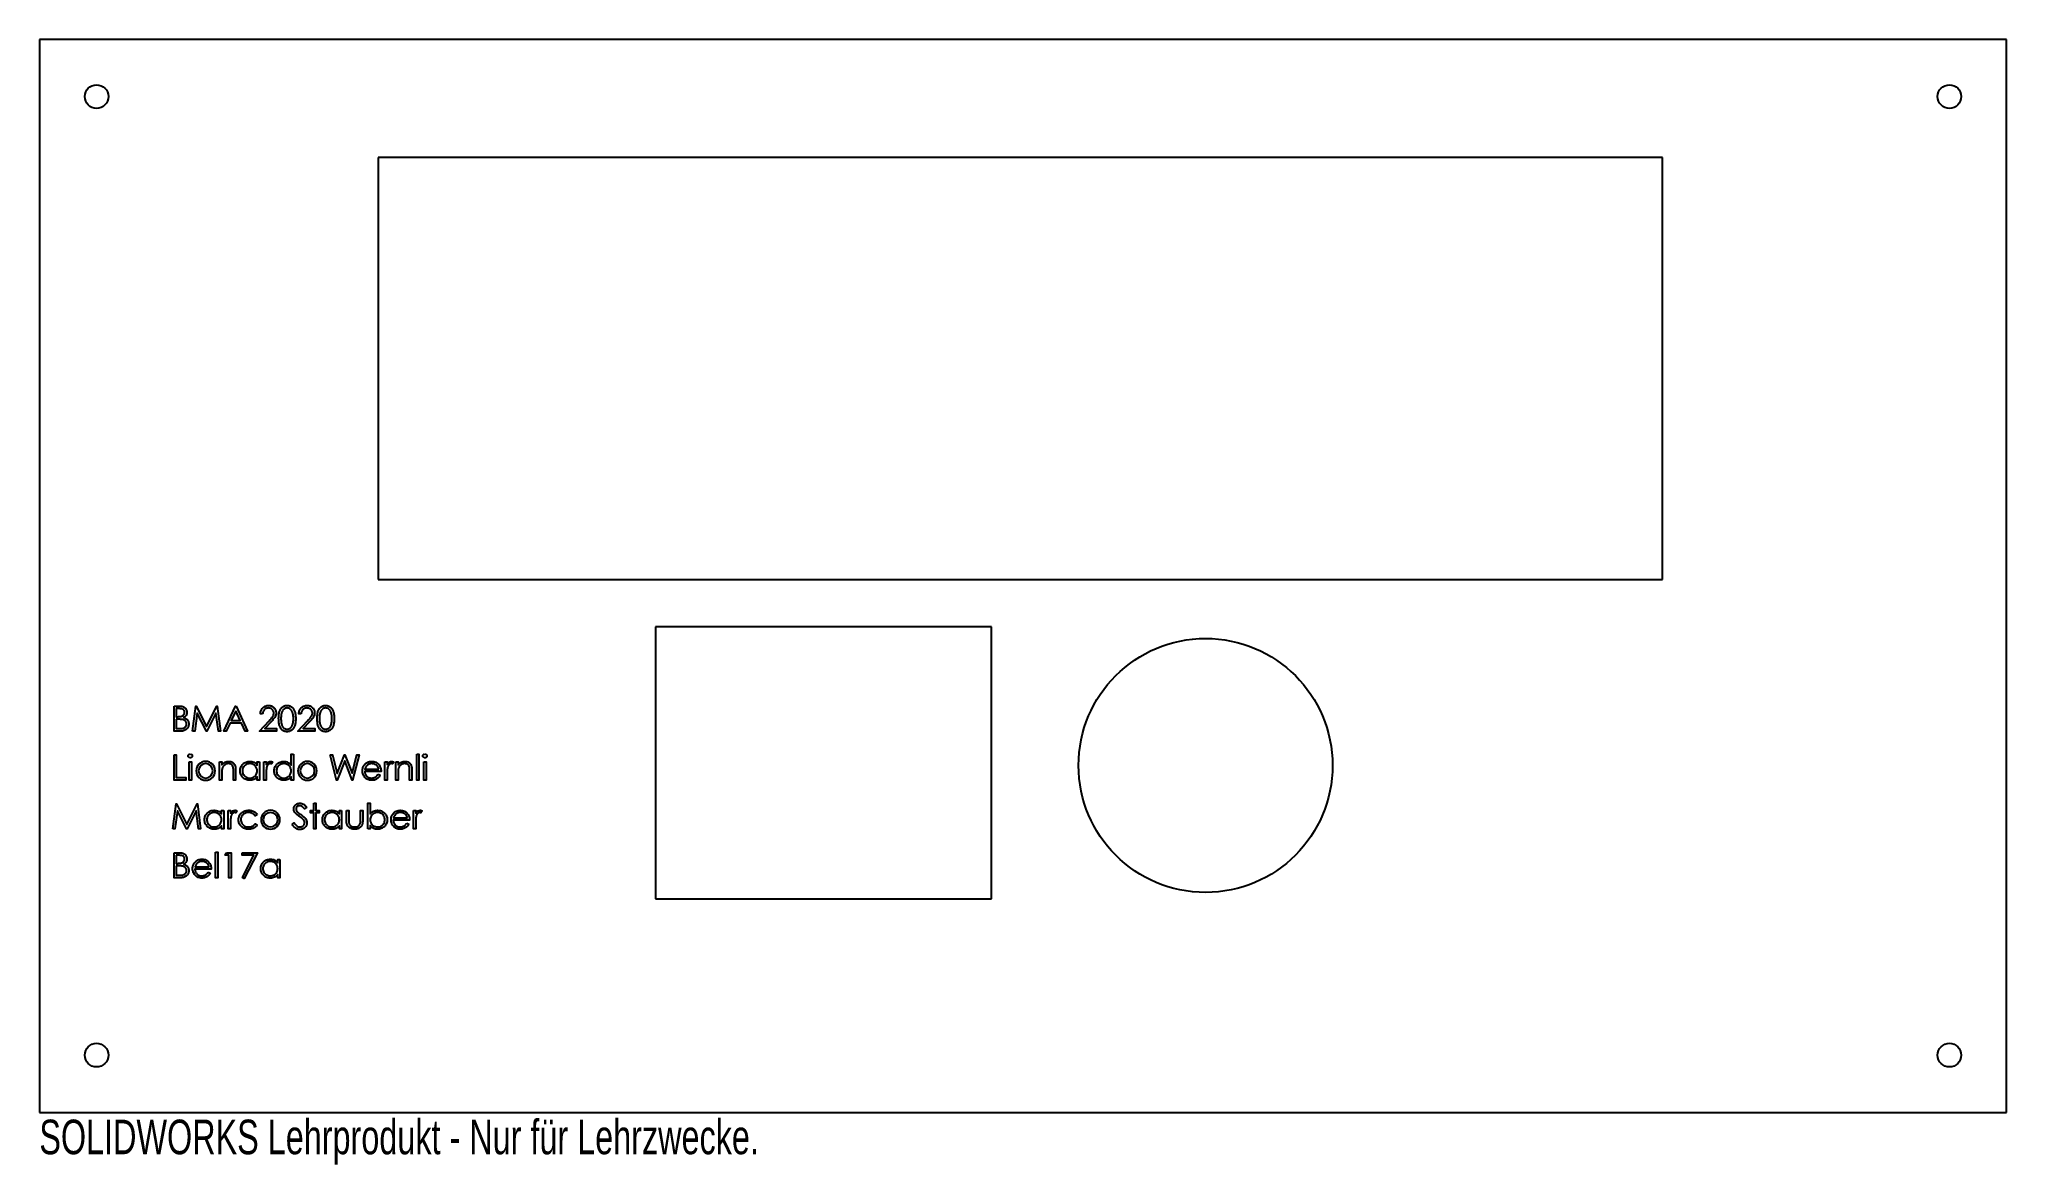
# Model space of a CAD drawing. Header units: millimetres. Extents: x -138 to 138, y -82 to 75.
import ezdxf

# ---------------------------------------------------------------- set-up
doc = ezdxf.new("R2010")
doc.units = ezdxf.units.MM
doc.styles.add('SLDTEXTSTYLE0', font='TXT', dxfattribs={"width": 0.7})

msp = doc.modelspace()

# ---------------------------------------------------------------- texts
at = {"color": 7, "linetype": 'Continuous', "insert": (-137.5, -76.02), "char_height": 4.8336, "attachment_point": 1, "style": 'SLDTEXTSTYLE0'}
msp.add_mtext('SOLIDWORKS Lehrprodukt - Nur für Lehrzwecke.', dxfattribs=at)

# ---------------------------------------------------------------- linework, layer by layer
at = {"color": 7, "linetype": 'Continuous', "lineweight": 25}
for p, q in [((-137.5, 75), (-137.5, -75)), ((137.5, 75), (-137.5, 75)), ((137.5, -75), (137.5, 75)), ((89.38, 58.5), (-90.12, 58.5)), ((-90.12, 58.5), (-90.12, -0.5)), ((89.38, -0.5), (89.38, 58.5)), ((-90.12, -0.5), (89.38, -0.5)), ((-4.38, -7.15), (-51.38, -7.15)), ((-51.38, -7.15), (-51.38, -45.15)), ((-4.38, -45.15), (-4.38, -7.15)), ((-51.38, -45.15), (-4.38, -45.15)), ((-137.5, -75), (137.5, -75))]:
    msp.add_line(p, q, dxfattribs=at)
at = {"color": 7, "linetype": 'Continuous', "flags": 128}
for points in [[(-118.67, -18.21), (-117.99, -18.21), (-117.99, -18.21), (-117.89, -18.21), (-117.8, -18.21), (-117.71, -18.22), (-117.63, -18.23), (-117.55, -18.24), (-117.48, -18.26), (-117.42, -18.28), (-117.36, -18.31), (-117.25, -18.36), (-117.16, -18.43), (-117.08, -18.52), (-117.01, -18.61), (-116.95, -18.72), (-116.91, -18.83), (-116.89, -18.95), (-116.88, -19.07), (-116.88, -19.07), (-116.89, -19.19), (-116.9, -19.3), (-116.94, -19.4), (-116.98, -19.5), (-117.04, -19.59), (-117.11, -19.68), (-117.19, -19.75), (-117.28, -19.82), (-117.28, -19.82), (-117.17, -19.86), (-117.06, -19.92), (-116.97, -19.97), (-116.9, -20.03), (-116.83, -20.1), (-116.78, -20.17), (-116.73, -20.25), (-116.69, -20.33), (-116.65, -20.42), (-116.63, -20.51), (-116.61, -20.61), (-116.61, -20.71), (-116.61, -20.71), (-116.61, -20.81), (-116.63, -20.91), (-116.65, -21.01), (-116.69, -21.1), (-116.73, -21.18), (-116.78, -21.26), (-116.84, -21.34), (-116.91, -21.42), (-116.99, -21.48), (-117.08, -21.54), (-117.17, -21.59), (-117.27, -21.63), (-117.37, -21.66), (-117.48, -21.69), (-117.6, -21.7), (-117.73, -21.71), (-117.73, -21.71), (-118.67, -21.71), (-118.67, -21.71), (-118.67, -18.21)], [(-118.36, -18.56), (-118.36, -19.69), (-118.36, -19.69), (-118.15, -19.69), (-118.15, -19.69), (-118.06, -19.68), (-117.97, -19.68), (-117.89, -19.68), (-117.82, -19.67), (-117.75, -19.66), (-117.69, -19.65), (-117.63, -19.63), (-117.58, -19.62), (-117.5, -19.58), (-117.42, -19.53), (-117.36, -19.47), (-117.3, -19.4), (-117.25, -19.33), (-117.22, -19.25), (-117.2, -19.17), (-117.19, -19.08), (-117.19, -19.08), (-117.2, -19.02), (-117.2, -18.97), (-117.22, -18.91), (-117.24, -18.86), (-117.26, -18.82), (-117.29, -18.78), (-117.33, -18.74), (-117.37, -18.7), (-117.42, -18.67), (-117.47, -18.64), (-117.53, -18.62), (-117.6, -18.6), (-117.67, -18.58), (-117.75, -18.57), (-117.84, -18.57), (-117.93, -18.56), (-117.93, -18.56), (-118.36, -18.56)], [(-116.07, -21.71), (-115.61, -18.21), (-115.61, -18.21), (-115.56, -18.21), (-115.56, -18.21), (-114.12, -21.08), (-114.12, -21.08), (-112.68, -18.21), (-112.68, -18.21), (-112.63, -18.21), (-112.63, -18.21), (-112.17, -21.71), (-112.17, -21.71), (-112.48, -21.71), (-112.48, -21.71), (-112.82, -19.19), (-112.82, -19.19), (-114.08, -21.71), (-114.08, -21.71), (-114.15, -21.71), (-114.15, -21.71), (-115.42, -19.18), (-115.42, -19.18), (-115.76, -21.71), (-115.76, -21.71), (-116.07, -21.71)], [(-110.01, -18.21), (-108.4, -21.71), (-108.4, -21.71), (-108.74, -21.71), (-108.74, -21.71), (-109.26, -20.58), (-109.26, -20.58), (-110.84, -20.58), (-110.84, -20.58), (-111.38, -21.71), (-111.38, -21.71), (-111.72, -21.71), (-111.72, -21.71), (-110.06, -18.21), (-110.06, -18.21), (-110.01, -18.21)], [(-110.04, -18.89), (-110.67, -20.22), (-110.67, -20.22), (-109.42, -20.22), (-109.42, -20.22), (-110.04, -18.89)], [(-106.29, -19.28), (-106.6, -19.28), (-106.6, -19.28), (-106.59, -19.16), (-106.58, -19.04), (-106.55, -18.93), (-106.51, -18.82), (-106.46, -18.72), (-106.41, -18.62), (-106.34, -18.53), (-106.26, -18.44), (-106.18, -18.37), (-106.09, -18.3), (-106, -18.24), (-105.9, -18.2), (-105.8, -18.16), (-105.69, -18.14), (-105.58, -18.12), (-105.46, -18.12), (-105.46, -18.12), (-105.35, -18.12), (-105.24, -18.14), (-105.13, -18.16), (-105.03, -18.19), (-104.94, -18.24), (-104.85, -18.29), (-104.77, -18.35), (-104.7, -18.43), (-104.63, -18.5), (-104.57, -18.59), (-104.52, -18.67), (-104.48, -18.76), (-104.45, -18.86), (-104.42, -18.95), (-104.41, -19.05), (-104.4, -19.16), (-104.4, -19.16), (-104.41, -19.3), (-104.44, -19.44), (-104.49, -19.58), (-104.55, -19.71), (-104.59, -19.78), (-104.64, -19.85), (-104.7, -19.93), (-104.76, -20.01), (-104.84, -20.11), (-104.92, -20.2), (-105.01, -20.3), (-105.11, -20.41), (-105.11, -20.41), (-105.99, -21.35), (-105.99, -21.35), (-104.36, -21.35), (-104.36, -21.35), (-104.36, -21.71), (-104.36, -21.71), (-106.74, -21.71), (-106.74, -21.71), (-105.38, -20.26), (-105.38, -20.26), (-105.28, -20.15), (-105.19, -20.06), (-105.11, -19.97), (-105.04, -19.88), (-104.98, -19.81), (-104.92, -19.74), (-104.88, -19.68), (-104.84, -19.62), (-104.79, -19.52), (-104.75, -19.41), (-104.73, -19.3), (-104.72, -19.18), (-104.72, -19.18), (-104.72, -19.11), (-104.73, -19.04), (-104.75, -18.98), (-104.77, -18.91), (-104.8, -18.85), (-104.84, -18.79), (-104.89, -18.74), (-104.94, -18.68), (-105, -18.63), (-105.06, -18.59), (-105.12, -18.56), (-105.18, -18.53), (-105.25, -18.5), (-105.32, -18.49), (-105.4, -18.48), (-105.48, -18.47), (-105.48, -18.47), (-105.56, -18.48), (-105.64, -18.49), (-105.71, -18.5), (-105.79, -18.53), (-105.85, -18.56), (-105.92, -18.59), (-105.98, -18.64), (-106.04, -18.69), (-106.09, -18.74), (-106.13, -18.8), (-106.18, -18.87), (-106.21, -18.94), (-106.24, -19.02), (-106.26, -19.1), (-106.28, -19.19), (-106.29, -19.28)], [(-104.05, -19.96), (-104.04, -19.79), (-104.04, -19.63), (-104.02, -19.48), (-104.01, -19.34), (-103.99, -19.21), (-103.96, -19.09), (-103.93, -18.98), (-103.9, -18.88), (-103.86, -18.79), (-103.82, -18.71), (-103.77, -18.63), (-103.72, -18.55), (-103.66, -18.48), (-103.61, -18.42), (-103.55, -18.36), (-103.48, -18.31), (-103.41, -18.27), (-103.34, -18.23), (-103.27, -18.19), (-103.19, -18.16), (-103.12, -18.14), (-103.04, -18.13), (-102.96, -18.12), (-102.88, -18.12), (-102.88, -18.12), (-102.79, -18.12), (-102.71, -18.13), (-102.63, -18.14), (-102.55, -18.16), (-102.48, -18.19), (-102.4, -18.23), (-102.33, -18.27), (-102.26, -18.31), (-102.2, -18.36), (-102.13, -18.42), (-102.07, -18.49), (-102.02, -18.56), (-101.96, -18.63), (-101.91, -18.72), (-101.87, -18.81), (-101.83, -18.9), (-101.79, -19), (-101.76, -19.11), (-101.73, -19.23), (-101.71, -19.36), (-101.69, -19.5), (-101.68, -19.64), (-101.67, -19.8), (-101.67, -19.96), (-101.67, -19.96), (-101.67, -20.12), (-101.68, -20.27), (-101.69, -20.41), (-101.71, -20.55), (-101.73, -20.68), (-101.76, -20.79), (-101.79, -20.91), (-101.83, -21.01), (-101.87, -21.1), (-101.91, -21.19), (-101.96, -21.27), (-102.01, -21.35), (-102.07, -21.42), (-102.13, -21.49), (-102.19, -21.54), (-102.26, -21.6), (-102.33, -21.64), (-102.4, -21.68), (-102.48, -21.72), (-102.55, -21.75), (-102.63, -21.77), (-102.71, -21.78), (-102.79, -21.79), (-102.88, -21.79), (-102.88, -21.79), (-102.96, -21.79), (-103.04, -21.78), (-103.12, -21.77), (-103.19, -21.75), (-103.27, -21.72), (-103.34, -21.69), (-103.41, -21.65), (-103.48, -21.6), (-103.54, -21.55), (-103.6, -21.49), (-103.66, -21.43), (-103.72, -21.36), (-103.77, -21.29), (-103.81, -21.21), (-103.86, -21.12), (-103.9, -21.03), (-103.93, -20.93), (-103.96, -20.82), (-103.99, -20.7), (-104.01, -20.57), (-104.02, -20.43), (-104.04, -20.28), (-104.04, -20.12), (-104.05, -19.96)], [(-103.73, -19.96), (-103.73, -20.1), (-103.72, -20.23), (-103.72, -20.35), (-103.7, -20.46), (-103.69, -20.57), (-103.67, -20.67), (-103.65, -20.75), (-103.62, -20.83), (-103.6, -20.9), (-103.56, -20.97), (-103.53, -21.03), (-103.49, -21.09), (-103.45, -21.15), (-103.41, -21.2), (-103.36, -21.24), (-103.31, -21.28), (-103.2, -21.35), (-103.09, -21.4), (-102.98, -21.43), (-102.86, -21.44), (-102.86, -21.44), (-102.75, -21.43), (-102.64, -21.4), (-102.53, -21.35), (-102.42, -21.29), (-102.37, -21.25), (-102.33, -21.2), (-102.29, -21.15), (-102.24, -21.1), (-102.21, -21.04), (-102.17, -20.98), (-102.14, -20.91), (-102.11, -20.84), (-102.11, -20.84), (-102.08, -20.74), (-102.06, -20.64), (-102.03, -20.54), (-102.01, -20.43), (-102, -20.32), (-101.99, -20.2), (-101.98, -20.08), (-101.98, -19.96), (-101.98, -19.96), (-101.98, -19.83), (-101.99, -19.71), (-102, -19.59), (-102.01, -19.49), (-102.03, -19.38), (-102.05, -19.29), (-102.07, -19.19), (-102.1, -19.11), (-102.13, -19.03), (-102.16, -18.96), (-102.2, -18.89), (-102.24, -18.82), (-102.28, -18.77), (-102.33, -18.71), (-102.37, -18.67), (-102.43, -18.63), (-102.53, -18.56), (-102.64, -18.51), (-102.75, -18.48), (-102.86, -18.47), (-102.86, -18.47), (-102.98, -18.48), (-103.09, -18.51), (-103.2, -18.56), (-103.31, -18.63), (-103.36, -18.67), (-103.41, -18.71), (-103.45, -18.76), (-103.49, -18.82), (-103.53, -18.87), (-103.56, -18.94), (-103.59, -19), (-103.62, -19.08), (-103.65, -19.16), (-103.67, -19.24), (-103.69, -19.34), (-103.7, -19.44), (-103.72, -19.56), (-103.72, -19.68), (-103.73, -19.81), (-103.73, -19.96)], [(-100.9, -19.28), (-101.22, -19.28), (-101.22, -19.28), (-101.21, -19.16), (-101.19, -19.04), (-101.16, -18.93), (-101.13, -18.82), (-101.08, -18.72), (-101.02, -18.62), (-100.96, -18.53), (-100.88, -18.44), (-100.8, -18.37), (-100.71, -18.3), (-100.61, -18.24), (-100.52, -18.2), (-100.41, -18.16), (-100.31, -18.14), (-100.19, -18.12), (-100.08, -18.12), (-100.08, -18.12), (-99.96, -18.12), (-99.85, -18.14), (-99.75, -18.16), (-99.65, -18.19), (-99.56, -18.24), (-99.47, -18.29), (-99.39, -18.35), (-99.31, -18.43), (-99.24, -18.5), (-99.18, -18.59), (-99.13, -18.67), (-99.09, -18.76), (-99.06, -18.86), (-99.04, -18.95), (-99.02, -19.05), (-99.02, -19.16), (-99.02, -19.16), (-99.03, -19.3), (-99.06, -19.44), (-99.1, -19.58), (-99.17, -19.71), (-99.21, -19.78), (-99.25, -19.85), (-99.31, -19.93), (-99.38, -20.01), (-99.45, -20.11), (-99.54, -20.2), (-99.63, -20.3), (-99.73, -20.41), (-99.73, -20.41), (-100.6, -21.35), (-100.6, -21.35), (-98.98, -21.35), (-98.98, -21.35), (-98.98, -21.71), (-98.98, -21.71), (-101.35, -21.71), (-101.35, -21.71), (-100, -20.26), (-100, -20.26), (-99.9, -20.15), (-99.81, -20.06), (-99.73, -19.97), (-99.66, -19.88), (-99.59, -19.81), (-99.54, -19.74), (-99.49, -19.68), (-99.46, -19.62), (-99.4, -19.52), (-99.36, -19.41), (-99.34, -19.3), (-99.33, -19.18), (-99.33, -19.18), (-99.34, -19.11), (-99.35, -19.04), (-99.36, -18.98), (-99.39, -18.91), (-99.42, -18.85), (-99.46, -18.79), (-99.5, -18.74), (-99.55, -18.68), (-99.61, -18.63), (-99.67, -18.59), (-99.73, -18.56), (-99.8, -18.53), (-99.87, -18.5), (-99.94, -18.49), (-100.01, -18.48), (-100.09, -18.47), (-100.09, -18.47), (-100.18, -18.48), (-100.25, -18.49), (-100.33, -18.5), (-100.4, -18.53), (-100.47, -18.56), (-100.53, -18.59), (-100.59, -18.64), (-100.65, -18.69), (-100.7, -18.74), (-100.75, -18.8), (-100.79, -18.87), (-100.83, -18.94), (-100.85, -19.02), (-100.88, -19.1), (-100.89, -19.19), (-100.9, -19.28)], [(-98.66, -19.96), (-98.66, -19.79), (-98.65, -19.63), (-98.64, -19.48), (-98.62, -19.34), (-98.6, -19.21), (-98.58, -19.09), (-98.55, -18.98), (-98.51, -18.88), (-98.47, -18.79), (-98.43, -18.71), (-98.38, -18.63), (-98.33, -18.55), (-98.28, -18.48), (-98.22, -18.42), (-98.16, -18.36), (-98.1, -18.31), (-98.03, -18.27), (-97.96, -18.23), (-97.88, -18.19), (-97.81, -18.16), (-97.73, -18.14), (-97.65, -18.13), (-97.57, -18.12), (-97.49, -18.12), (-97.49, -18.12), (-97.41, -18.12), (-97.33, -18.13), (-97.25, -18.14), (-97.17, -18.16), (-97.09, -18.19), (-97.02, -18.23), (-96.95, -18.27), (-96.88, -18.31), (-96.81, -18.36), (-96.75, -18.42), (-96.69, -18.49), (-96.63, -18.56), (-96.58, -18.63), (-96.53, -18.72), (-96.48, -18.81), (-96.44, -18.9), (-96.41, -19), (-96.37, -19.11), (-96.35, -19.23), (-96.32, -19.36), (-96.31, -19.5), (-96.29, -19.64), (-96.29, -19.8), (-96.28, -19.96), (-96.28, -19.96), (-96.29, -20.12), (-96.29, -20.27), (-96.31, -20.41), (-96.32, -20.55), (-96.34, -20.68), (-96.37, -20.79), (-96.4, -20.91), (-96.44, -21.01), (-96.48, -21.1), (-96.53, -21.19), (-96.58, -21.27), (-96.63, -21.35), (-96.68, -21.42), (-96.74, -21.49), (-96.81, -21.54), (-96.88, -21.6), (-96.95, -21.64), (-97.02, -21.68), (-97.09, -21.72), (-97.17, -21.75), (-97.25, -21.77), (-97.33, -21.78), (-97.41, -21.79), (-97.49, -21.79), (-97.49, -21.79), (-97.57, -21.79), (-97.65, -21.78), (-97.73, -21.77), (-97.81, -21.75), (-97.88, -21.72), (-97.95, -21.69), (-98.02, -21.65), (-98.09, -21.6), (-98.16, -21.55), (-98.22, -21.49), (-98.28, -21.43), (-98.33, -21.36), (-98.38, -21.29), (-98.43, -21.21), (-98.47, -21.12), (-98.51, -21.03), (-98.55, -20.93), (-98.58, -20.82), (-98.6, -20.7), (-98.62, -20.57), (-98.64, -20.43), (-98.65, -20.28), (-98.66, -20.12), (-98.66, -19.96)], [(-98.35, -19.96), (-98.35, -20.1), (-98.34, -20.23), (-98.33, -20.35), (-98.32, -20.46), (-98.3, -20.57), (-98.29, -20.67), (-98.26, -20.75), (-98.24, -20.83), (-98.21, -20.9), (-98.18, -20.97), (-98.14, -21.03), (-98.11, -21.09), (-98.07, -21.15), (-98.02, -21.2), (-97.97, -21.24), (-97.92, -21.28), (-97.82, -21.35), (-97.71, -21.4), (-97.6, -21.43), (-97.48, -21.44), (-97.48, -21.44), (-97.36, -21.43), (-97.25, -21.4), (-97.14, -21.35), (-97.04, -21.29), (-96.99, -21.25), (-96.94, -21.2), (-96.9, -21.15), (-96.86, -21.1), (-96.82, -21.04), (-96.79, -20.98), (-96.76, -20.91), (-96.73, -20.84), (-96.73, -20.84), (-96.7, -20.74), (-96.67, -20.64), (-96.65, -20.54), (-96.63, -20.43), (-96.62, -20.32), (-96.61, -20.2), (-96.6, -20.08), (-96.6, -19.96), (-96.6, -19.96), (-96.6, -19.83), (-96.6, -19.71), (-96.61, -19.59), (-96.63, -19.49), (-96.64, -19.38), (-96.66, -19.29), (-96.69, -19.19), (-96.71, -19.11), (-96.75, -19.03), (-96.78, -18.96), (-96.82, -18.89), (-96.85, -18.82), (-96.9, -18.77), (-96.94, -18.71), (-96.99, -18.67), (-97.04, -18.63), (-97.15, -18.56), (-97.25, -18.51), (-97.37, -18.48), (-97.48, -18.47), (-97.48, -18.47), (-97.6, -18.48), (-97.71, -18.51), (-97.82, -18.56), (-97.92, -18.63), (-97.97, -18.67), (-98.02, -18.71), (-98.07, -18.76), (-98.11, -18.82), (-98.14, -18.87), (-98.18, -18.94), (-98.21, -19), (-98.24, -19.08), (-98.26, -19.16), (-98.29, -19.24), (-98.3, -19.34), (-98.32, -19.44), (-98.33, -19.56), (-98.34, -19.68), (-98.35, -19.81), (-98.35, -19.96)], [(-118.36, -20.04), (-118.36, -21.35), (-118.36, -21.35), (-117.91, -21.35), (-117.91, -21.35), (-117.82, -21.34), (-117.73, -21.34), (-117.65, -21.34), (-117.57, -21.33), (-117.5, -21.32), (-117.44, -21.31), (-117.38, -21.29), (-117.33, -21.27), (-117.24, -21.23), (-117.17, -21.18), (-117.1, -21.12), (-117.04, -21.05), (-116.99, -20.97), (-116.95, -20.89), (-116.93, -20.8), (-116.92, -20.71), (-116.92, -20.71), (-116.93, -20.66), (-116.93, -20.6), (-116.95, -20.55), (-116.96, -20.5), (-116.98, -20.45), (-117.01, -20.41), (-117.04, -20.36), (-117.08, -20.32), (-117.16, -20.24), (-117.26, -20.18), (-117.37, -20.12), (-117.5, -20.09), (-117.5, -20.09), (-117.55, -20.08), (-117.61, -20.07), (-117.68, -20.06), (-117.75, -20.06), (-117.84, -20.05), (-117.94, -20.05), (-118.04, -20.05), (-118.15, -20.04), (-118.15, -20.04), (-118.36, -20.04)], [(-118.67, -25.04), (-118.36, -25.04), (-118.36, -25.04), (-118.36, -28.18), (-118.36, -28.18), (-117.01, -28.18), (-117.01, -28.18), (-117.01, -28.54), (-117.01, -28.54), (-118.67, -28.54), (-118.67, -28.54), (-118.67, -25.04)], [(-116.41, -24.9), (-116.35, -24.91), (-116.3, -24.92), (-116.25, -24.95), (-116.2, -24.98), (-116.16, -25.02), (-116.14, -25.07), (-116.12, -25.12), (-116.12, -25.17), (-116.12, -25.17), (-116.12, -25.23), (-116.14, -25.28), (-116.16, -25.32), (-116.2, -25.36), (-116.25, -25.4), (-116.3, -25.42), (-116.35, -25.44), (-116.41, -25.44), (-116.41, -25.44), (-116.47, -25.44), (-116.52, -25.42), (-116.57, -25.4), (-116.61, -25.36), (-116.65, -25.32), (-116.68, -25.28), (-116.69, -25.23), (-116.7, -25.17), (-116.7, -25.17), (-116.69, -25.12), (-116.68, -25.07), (-116.65, -25.02), (-116.61, -24.98), (-116.57, -24.95), (-116.52, -24.92), (-116.47, -24.91), (-116.41, -24.9)], [(-116.56, -25.98), (-116.25, -25.98), (-116.25, -25.98), (-116.25, -28.54), (-116.25, -28.54), (-116.56, -28.54), (-116.56, -28.54), (-116.56, -25.98)], [(-112.3, -25.98), (-111.99, -25.98), (-111.99, -25.98), (-111.99, -26.44), (-111.99, -26.44), (-111.88, -26.32), (-111.78, -26.21), (-111.66, -26.13), (-111.54, -26.06), (-111.42, -26), (-111.29, -25.97), (-111.16, -25.94), (-111.01, -25.94), (-111.01, -25.94), (-110.87, -25.95), (-110.74, -25.97), (-110.62, -26.02), (-110.5, -26.08), (-110.39, -26.16), (-110.3, -26.25), (-110.23, -26.35), (-110.17, -26.47), (-110.14, -26.54), (-110.12, -26.61), (-110.1, -26.69), (-110.09, -26.78), (-110.07, -26.88), (-110.07, -26.99), (-110.06, -27.11), (-110.06, -27.23), (-110.06, -27.23), (-110.06, -28.54), (-110.06, -28.54), (-110.37, -28.54), (-110.37, -28.54), (-110.37, -27.34), (-110.37, -27.34), (-110.37, -27.23), (-110.37, -27.14), (-110.38, -27.05), (-110.38, -26.97), (-110.39, -26.9), (-110.39, -26.84), (-110.4, -26.79), (-110.41, -26.75), (-110.41, -26.75), (-110.45, -26.64), (-110.5, -26.53), (-110.56, -26.45), (-110.63, -26.38), (-110.72, -26.32), (-110.83, -26.28), (-110.94, -26.26), (-111.07, -26.25), (-111.07, -26.25), (-111.15, -26.25), (-111.22, -26.26), (-111.29, -26.28), (-111.36, -26.3), (-111.43, -26.33), (-111.49, -26.36), (-111.56, -26.4), (-111.62, -26.44), (-111.68, -26.5), (-111.73, -26.55), (-111.78, -26.6), (-111.82, -26.66), (-111.86, -26.72), (-111.89, -26.79), (-111.92, -26.86), (-111.94, -26.93), (-111.94, -26.93), (-111.95, -26.98), (-111.96, -27.04), (-111.97, -27.11), (-111.98, -27.19), (-111.98, -27.28), (-111.99, -27.38), (-111.99, -27.49), (-111.99, -27.61), (-111.99, -27.61), (-111.99, -28.54), (-111.99, -28.54), (-112.3, -28.54), (-112.3, -28.54), (-112.3, -25.98)], [(-106.74, -25.98), (-106.74, -28.54), (-106.74, -28.54), (-107.05, -28.54), (-107.05, -28.54), (-107.05, -28.1), (-107.05, -28.1), (-107.16, -28.21), (-107.27, -28.31), (-107.4, -28.4), (-107.52, -28.47), (-107.66, -28.52), (-107.8, -28.55), (-107.94, -28.58), (-108.1, -28.58), (-108.1, -28.58), (-108.23, -28.58), (-108.36, -28.56), (-108.49, -28.53), (-108.61, -28.49), (-108.72, -28.43), (-108.83, -28.37), (-108.94, -28.29), (-109.04, -28.2), (-109.13, -28.1), (-109.21, -27.99), (-109.28, -27.88), (-109.33, -27.77), (-109.38, -27.65), (-109.41, -27.52), (-109.42, -27.39), (-109.43, -27.25), (-109.43, -27.25), (-109.42, -27.12), (-109.41, -26.99), (-109.37, -26.87), (-109.33, -26.75), (-109.28, -26.63), (-109.21, -26.53), (-109.13, -26.42), (-109.04, -26.32), (-108.94, -26.23), (-108.83, -26.15), (-108.72, -26.09), (-108.6, -26.03), (-108.48, -25.99), (-108.35, -25.96), (-108.22, -25.94), (-108.09, -25.94), (-108.09, -25.94), (-107.93, -25.94), (-107.78, -25.97), (-107.64, -26.01), (-107.51, -26.06), (-107.38, -26.13), (-107.26, -26.22), (-107.15, -26.33), (-107.05, -26.45), (-107.05, -26.45), (-107.05, -25.98), (-107.05, -25.98), (-106.74, -25.98)], [(-108.08, -26.25), (-108.22, -26.26), (-108.35, -26.28), (-108.48, -26.32), (-108.6, -26.38), (-108.71, -26.45), (-108.81, -26.54), (-108.9, -26.64), (-108.98, -26.75), (-109.04, -26.87), (-109.08, -27), (-109.11, -27.13), (-109.12, -27.26), (-109.12, -27.26), (-109.11, -27.39), (-109.08, -27.51), (-109.04, -27.64), (-108.98, -27.76), (-108.9, -27.87), (-108.81, -27.97), (-108.71, -28.06), (-108.6, -28.14), (-108.47, -28.19), (-108.35, -28.24), (-108.22, -28.26), (-108.09, -28.27), (-108.09, -28.27), (-107.95, -28.26), (-107.82, -28.24), (-107.69, -28.19), (-107.56, -28.14), (-107.45, -28.06), (-107.35, -27.98), (-107.26, -27.88), (-107.19, -27.78), (-107.13, -27.66), (-107.08, -27.54), (-107.06, -27.4), (-107.05, -27.27), (-107.05, -27.27), (-107.06, -27.16), (-107.07, -27.06), (-107.09, -26.96), (-107.13, -26.87), (-107.17, -26.78), (-107.22, -26.7), (-107.28, -26.62), (-107.35, -26.54), (-107.43, -26.47), (-107.51, -26.41), (-107.59, -26.36), (-107.68, -26.32), (-107.78, -26.29), (-107.87, -26.27), (-107.98, -26.25), (-108.08, -26.25)], [(-106.11, -25.98), (-105.8, -25.98), (-105.8, -25.98), (-105.8, -26.36), (-105.8, -26.36), (-105.72, -26.25), (-105.65, -26.17), (-105.58, -26.09), (-105.5, -26.04), (-105.42, -25.99), (-105.34, -25.96), (-105.26, -25.94), (-105.17, -25.94), (-105.17, -25.94), (-105.11, -25.94), (-105.04, -25.96), (-104.97, -25.99), (-104.9, -26.02), (-104.9, -26.02), (-105.07, -26.3), (-105.07, -26.3), (-105.12, -26.28), (-105.16, -26.26), (-105.2, -26.25), (-105.23, -26.25), (-105.23, -26.25), (-105.31, -26.26), (-105.38, -26.28), (-105.45, -26.33), (-105.52, -26.38), (-105.56, -26.42), (-105.59, -26.46), (-105.62, -26.51), (-105.65, -26.56), (-105.67, -26.61), (-105.7, -26.67), (-105.72, -26.73), (-105.74, -26.8), (-105.74, -26.8), (-105.75, -26.86), (-105.76, -26.94), (-105.77, -27.03), (-105.78, -27.13), (-105.79, -27.25), (-105.79, -27.38), (-105.79, -27.52), (-105.8, -27.68), (-105.8, -27.68), (-105.8, -28.54), (-105.8, -28.54), (-106.11, -28.54), (-106.11, -28.54), (-106.11, -25.98)], [(-101.98, -24.95), (-101.98, -28.54), (-101.98, -28.54), (-102.3, -28.54), (-102.3, -28.54), (-102.3, -28.1), (-102.3, -28.1), (-102.4, -28.21), (-102.52, -28.31), (-102.64, -28.4), (-102.77, -28.47), (-102.9, -28.52), (-103.04, -28.55), (-103.19, -28.58), (-103.34, -28.58), (-103.34, -28.58), (-103.48, -28.58), (-103.61, -28.56), (-103.73, -28.53), (-103.85, -28.49), (-103.97, -28.43), (-104.08, -28.37), (-104.18, -28.29), (-104.28, -28.2), (-104.38, -28.1), (-104.45, -27.99), (-104.52, -27.88), (-104.58, -27.77), (-104.62, -27.65), (-104.65, -27.52), (-104.67, -27.39), (-104.67, -27.25), (-104.67, -27.25), (-104.67, -27.12), (-104.65, -26.99), (-104.62, -26.87), (-104.57, -26.75), (-104.52, -26.63), (-104.45, -26.53), (-104.37, -26.42), (-104.28, -26.32), (-104.18, -26.23), (-104.07, -26.15), (-103.96, -26.09), (-103.85, -26.03), (-103.72, -25.99), (-103.6, -25.96), (-103.47, -25.94), (-103.33, -25.94), (-103.33, -25.94), (-103.17, -25.94), (-103.03, -25.97), (-102.88, -26.01), (-102.75, -26.07), (-102.63, -26.15), (-102.51, -26.24), (-102.4, -26.35), (-102.3, -26.48), (-102.3, -26.48), (-102.3, -24.95), (-102.3, -24.95), (-101.98, -24.95)], [(-103.33, -26.25), (-103.46, -26.26), (-103.6, -26.28), (-103.72, -26.32), (-103.84, -26.38), (-103.96, -26.45), (-104.06, -26.54), (-104.14, -26.64), (-104.22, -26.75), (-104.28, -26.87), (-104.32, -27), (-104.35, -27.13), (-104.36, -27.26), (-104.36, -27.26), (-104.35, -27.39), (-104.32, -27.51), (-104.28, -27.64), (-104.22, -27.76), (-104.14, -27.87), (-104.05, -27.97), (-103.95, -28.06), (-103.84, -28.14), (-103.72, -28.19), (-103.59, -28.24), (-103.46, -28.26), (-103.33, -28.27), (-103.33, -28.27), (-103.19, -28.26), (-103.06, -28.24), (-102.93, -28.19), (-102.81, -28.14), (-102.69, -28.06), (-102.59, -27.98), (-102.5, -27.88), (-102.43, -27.78), (-102.37, -27.66), (-102.33, -27.54), (-102.3, -27.4), (-102.3, -27.27), (-102.3, -27.27), (-102.3, -27.16), (-102.31, -27.06), (-102.34, -26.96), (-102.37, -26.87), (-102.41, -26.78), (-102.46, -26.7), (-102.52, -26.62), (-102.59, -26.54), (-102.67, -26.47), (-102.75, -26.41), (-102.84, -26.36), (-102.93, -26.32), (-103.02, -26.29), (-103.12, -26.27), (-103.22, -26.25), (-103.33, -26.25)], [(-96.87, -25.04), (-96.54, -25.04), (-96.54, -25.04), (-95.86, -27.61), (-95.86, -27.61), (-94.84, -25.04), (-94.84, -25.04), (-94.79, -25.04), (-94.79, -25.04), (-93.79, -27.59), (-93.79, -27.59), (-93.1, -25.04), (-93.1, -25.04), (-92.78, -25.04), (-92.78, -25.04), (-93.73, -28.54), (-93.73, -28.54), (-93.77, -28.54), (-93.77, -28.54), (-94.82, -25.86), (-94.82, -25.86), (-95.89, -28.54), (-95.89, -28.54), (-95.94, -28.54), (-95.94, -28.54), (-96.87, -25.04)], [(-90.15, -27.73), (-89.87, -27.88), (-89.87, -27.88), (-89.93, -27.99), (-90.01, -28.1), (-90.09, -28.19), (-90.17, -28.27), (-90.26, -28.35), (-90.35, -28.41), (-90.45, -28.46), (-90.56, -28.5), (-90.67, -28.54), (-90.79, -28.56), (-90.92, -28.58), (-91.05, -28.58), (-91.05, -28.58), (-91.19, -28.58), (-91.33, -28.56), (-91.46, -28.53), (-91.59, -28.48), (-91.7, -28.43), (-91.81, -28.36), (-91.9, -28.27), (-91.99, -28.18), (-92.07, -28.08), (-92.14, -27.97), (-92.2, -27.86), (-92.25, -27.75), (-92.29, -27.63), (-92.31, -27.51), (-92.33, -27.39), (-92.33, -27.27), (-92.33, -27.27), (-92.33, -27.15), (-92.32, -27.03), (-92.29, -26.92), (-92.26, -26.81), (-92.22, -26.71), (-92.17, -26.61), (-92.11, -26.51), (-92.04, -26.41), (-92.04, -26.41), (-91.94, -26.3), (-91.84, -26.2), (-91.72, -26.12), (-91.6, -26.06), (-91.47, -26), (-91.34, -25.97), (-91.19, -25.94), (-91.04, -25.94), (-91.04, -25.94), (-90.88, -25.94), (-90.73, -25.97), (-90.59, -26.01), (-90.46, -26.06), (-90.34, -26.13), (-90.22, -26.22), (-90.11, -26.32), (-90.01, -26.44), (-90.01, -26.44), (-89.95, -26.53), (-89.89, -26.63), (-89.84, -26.73), (-89.8, -26.84), (-89.77, -26.95), (-89.75, -27.07), (-89.74, -27.2), (-89.73, -27.33), (-89.73, -27.33), (-92.02, -27.33), (-92.02, -27.33), (-92.01, -27.43), (-92, -27.52), (-91.98, -27.62), (-91.95, -27.7), (-91.91, -27.79), (-91.86, -27.86), (-91.81, -27.94), (-91.75, -28), (-91.68, -28.07), (-91.6, -28.12), (-91.53, -28.17), (-91.45, -28.2), (-91.36, -28.23), (-91.27, -28.25), (-91.18, -28.27), (-91.09, -28.27), (-91.09, -28.27), (-90.99, -28.27), (-90.9, -28.25), (-90.81, -28.24), (-90.72, -28.21), (-90.63, -28.18), (-90.55, -28.14), (-90.48, -28.1), (-90.42, -28.05), (-90.35, -27.99), (-90.29, -27.92), (-90.22, -27.83), (-90.15, -27.73)], [(-90.05, -27.01), (-90.08, -26.89), (-90.13, -26.78), (-90.18, -26.68), (-90.24, -26.6), (-90.31, -26.52), (-90.39, -26.46), (-90.48, -26.4), (-90.58, -26.35), (-90.69, -26.3), (-90.8, -26.27), (-90.91, -26.26), (-91.02, -26.25), (-91.02, -26.25), (-91.12, -26.25), (-91.21, -26.26), (-91.3, -26.28), (-91.38, -26.31), (-91.46, -26.34), (-91.54, -26.38), (-91.61, -26.43), (-91.68, -26.49), (-91.68, -26.49), (-91.73, -26.54), (-91.78, -26.59), (-91.82, -26.64), (-91.86, -26.71), (-91.9, -26.78), (-91.93, -26.85), (-91.96, -26.93), (-91.99, -27.01), (-91.99, -27.01), (-90.05, -27.01)], [(-89.19, -25.98), (-88.88, -25.98), (-88.88, -25.98), (-88.88, -26.36), (-88.88, -26.36), (-88.81, -26.25), (-88.73, -26.17), (-88.66, -26.09), (-88.58, -26.04), (-88.5, -25.99), (-88.42, -25.96), (-88.34, -25.94), (-88.25, -25.94), (-88.25, -25.94), (-88.19, -25.94), (-88.12, -25.96), (-88.05, -25.99), (-87.98, -26.02), (-87.98, -26.02), (-88.15, -26.3), (-88.15, -26.3), (-88.2, -26.28), (-88.24, -26.26), (-88.28, -26.25), (-88.31, -26.25), (-88.31, -26.25), (-88.39, -26.26), (-88.46, -26.28), (-88.54, -26.33), (-88.61, -26.38), (-88.64, -26.42), (-88.67, -26.46), (-88.7, -26.51), (-88.73, -26.56), (-88.76, -26.61), (-88.78, -26.67), (-88.8, -26.73), (-88.82, -26.8), (-88.82, -26.8), (-88.84, -26.86), (-88.85, -26.94), (-88.86, -27.03), (-88.86, -27.13), (-88.87, -27.25), (-88.88, -27.38), (-88.88, -27.52), (-88.88, -27.68), (-88.88, -27.68), (-88.88, -28.54), (-88.88, -28.54), (-89.19, -28.54), (-89.19, -28.54), (-89.19, -25.98)], [(-87.67, -25.98), (-87.35, -25.98), (-87.35, -25.98), (-87.35, -26.44), (-87.35, -26.44), (-87.25, -26.32), (-87.14, -26.21), (-87.03, -26.13), (-86.91, -26.06), (-86.79, -26), (-86.66, -25.97), (-86.52, -25.94), (-86.38, -25.94), (-86.38, -25.94), (-86.24, -25.95), (-86.11, -25.97), (-85.98, -26.02), (-85.86, -26.08), (-85.76, -26.16), (-85.67, -26.25), (-85.59, -26.35), (-85.53, -26.47), (-85.51, -26.54), (-85.48, -26.61), (-85.47, -26.69), (-85.45, -26.78), (-85.44, -26.88), (-85.43, -26.99), (-85.43, -27.11), (-85.42, -27.23), (-85.42, -27.23), (-85.42, -28.54), (-85.42, -28.54), (-85.74, -28.54), (-85.74, -28.54), (-85.74, -27.34), (-85.74, -27.34), (-85.74, -27.23), (-85.74, -27.14), (-85.74, -27.05), (-85.75, -26.97), (-85.75, -26.9), (-85.76, -26.84), (-85.77, -26.79), (-85.78, -26.75), (-85.78, -26.75), (-85.81, -26.64), (-85.86, -26.53), (-85.92, -26.45), (-86, -26.38), (-86.09, -26.32), (-86.19, -26.28), (-86.31, -26.26), (-86.43, -26.25), (-86.43, -26.25), (-86.51, -26.25), (-86.58, -26.26), (-86.66, -26.28), (-86.73, -26.3), (-86.79, -26.33), (-86.86, -26.36), (-86.92, -26.4), (-86.99, -26.44), (-87.04, -26.5), (-87.1, -26.55), (-87.14, -26.6), (-87.19, -26.66), (-87.22, -26.72), (-87.26, -26.79), (-87.28, -26.86), (-87.3, -26.93), (-87.3, -26.93), (-87.32, -26.98), (-87.33, -27.04), (-87.33, -27.11), (-87.34, -27.19), (-87.35, -27.28), (-87.35, -27.38), (-87.35, -27.49), (-87.35, -27.61), (-87.35, -27.61), (-87.35, -28.54), (-87.35, -28.54), (-87.67, -28.54), (-87.67, -28.54), (-87.67, -25.98)], [(-84.75, -24.95), (-84.44, -24.95), (-84.44, -24.95), (-84.44, -28.54), (-84.44, -28.54), (-84.75, -28.54), (-84.75, -28.54), (-84.75, -24.95)], [(-83.61, -24.9), (-83.55, -24.91), (-83.5, -24.92), (-83.45, -24.95), (-83.4, -24.98), (-83.36, -25.02), (-83.34, -25.07), (-83.32, -25.12), (-83.31, -25.17), (-83.31, -25.17), (-83.32, -25.23), (-83.34, -25.28), (-83.36, -25.32), (-83.4, -25.36), (-83.45, -25.4), (-83.5, -25.42), (-83.55, -25.44), (-83.61, -25.44), (-83.61, -25.44), (-83.67, -25.44), (-83.72, -25.42), (-83.77, -25.4), (-83.81, -25.36), (-83.85, -25.32), (-83.88, -25.28), (-83.89, -25.23), (-83.9, -25.17), (-83.9, -25.17), (-83.89, -25.12), (-83.88, -25.07), (-83.85, -25.02), (-83.81, -24.98), (-83.77, -24.95), (-83.72, -24.92), (-83.67, -24.91), (-83.61, -24.9)], [(-83.76, -25.98), (-83.45, -25.98), (-83.45, -25.98), (-83.45, -28.54), (-83.45, -28.54), (-83.76, -28.54), (-83.76, -28.54), (-83.76, -25.98)], [(-118.85, -35.37), (-118.39, -31.87), (-118.39, -31.87), (-118.35, -31.87), (-118.35, -31.87), (-116.9, -34.74), (-116.9, -34.74), (-115.46, -31.87), (-115.46, -31.87), (-115.41, -31.87), (-115.41, -31.87), (-114.95, -35.37), (-114.95, -35.37), (-115.26, -35.37), (-115.26, -35.37), (-115.6, -32.85), (-115.6, -32.85), (-116.86, -35.37), (-116.86, -35.37), (-116.93, -35.37), (-116.93, -35.37), (-118.2, -32.85), (-118.2, -32.85), (-118.54, -35.37), (-118.54, -35.37), (-118.85, -35.37)], [(-111.72, -32.81), (-111.72, -35.37), (-111.72, -35.37), (-112.03, -35.37), (-112.03, -35.37), (-112.03, -34.93), (-112.03, -34.93), (-112.14, -35.05), (-112.26, -35.15), (-112.38, -35.23), (-112.51, -35.3), (-112.64, -35.35), (-112.78, -35.39), (-112.93, -35.41), (-113.08, -35.42), (-113.08, -35.42), (-113.21, -35.41), (-113.34, -35.39), (-113.47, -35.36), (-113.59, -35.32), (-113.7, -35.27), (-113.82, -35.2), (-113.92, -35.12), (-114.02, -35.03), (-114.11, -34.93), (-114.19, -34.82), (-114.26, -34.71), (-114.31, -34.6), (-114.36, -34.48), (-114.39, -34.35), (-114.4, -34.22), (-114.41, -34.09), (-114.41, -34.09), (-114.4, -33.95), (-114.39, -33.82), (-114.36, -33.7), (-114.31, -33.58), (-114.26, -33.47), (-114.19, -33.36), (-114.11, -33.25), (-114.02, -33.16), (-113.92, -33.07), (-113.81, -32.99), (-113.7, -32.92), (-113.58, -32.87), (-113.46, -32.82), (-113.33, -32.79), (-113.2, -32.78), (-113.07, -32.77), (-113.07, -32.77), (-112.91, -32.78), (-112.76, -32.8), (-112.62, -32.84), (-112.49, -32.89), (-112.36, -32.96), (-112.24, -33.05), (-112.14, -33.16), (-112.03, -33.29), (-112.03, -33.29), (-112.03, -32.81), (-112.03, -32.81), (-111.72, -32.81)], [(-111.09, -32.81), (-110.78, -32.81), (-110.78, -32.81), (-110.78, -33.19), (-110.78, -33.19), (-110.7, -33.09), (-110.63, -33), (-110.56, -32.93), (-110.48, -32.87), (-110.4, -32.83), (-110.32, -32.79), (-110.24, -32.78), (-110.15, -32.77), (-110.15, -32.77), (-110.09, -32.77), (-110.02, -32.79), (-109.95, -32.82), (-109.88, -32.86), (-109.88, -32.86), (-110.05, -33.13), (-110.05, -33.13), (-110.1, -33.11), (-110.14, -33.09), (-110.18, -33.09), (-110.21, -33.08), (-110.21, -33.08), (-110.29, -33.09), (-110.36, -33.12), (-110.43, -33.16), (-110.51, -33.22), (-110.54, -33.25), (-110.57, -33.29), (-110.6, -33.34), (-110.63, -33.39), (-110.66, -33.44), (-110.68, -33.5), (-110.7, -33.57), (-110.72, -33.63), (-110.72, -33.63), (-110.73, -33.7), (-110.74, -33.77), (-110.75, -33.86), (-110.76, -33.96), (-110.77, -34.08), (-110.77, -34.21), (-110.78, -34.35), (-110.78, -34.51), (-110.78, -34.51), (-110.78, -35.37), (-110.78, -35.37), (-111.09, -35.37), (-111.09, -35.37), (-111.09, -32.81)], [(-107.05, -33.37), (-107.31, -33.53), (-107.31, -33.53), (-107.4, -33.43), (-107.5, -33.34), (-107.61, -33.26), (-107.72, -33.2), (-107.84, -33.15), (-107.97, -33.11), (-108.1, -33.09), (-108.25, -33.08), (-108.25, -33.08), (-108.36, -33.09), (-108.47, -33.1), (-108.58, -33.12), (-108.68, -33.16), (-108.77, -33.2), (-108.86, -33.25), (-108.95, -33.31), (-109.03, -33.38), (-109.1, -33.45), (-109.17, -33.53), (-109.22, -33.61), (-109.26, -33.7), (-109.3, -33.79), (-109.32, -33.88), (-109.34, -33.98), (-109.34, -34.09), (-109.34, -34.09), (-109.33, -34.22), (-109.3, -34.35), (-109.26, -34.48), (-109.2, -34.6), (-109.12, -34.71), (-109.03, -34.81), (-108.92, -34.9), (-108.8, -34.97), (-108.68, -35.03), (-108.54, -35.07), (-108.4, -35.09), (-108.24, -35.1), (-108.24, -35.1), (-108.11, -35.1), (-107.97, -35.07), (-107.85, -35.04), (-107.73, -34.99), (-107.61, -34.93), (-107.51, -34.85), (-107.41, -34.76), (-107.31, -34.65), (-107.31, -34.65), (-107.05, -34.83), (-107.05, -34.83), (-107.1, -34.89), (-107.15, -34.96), (-107.21, -35.02), (-107.27, -35.08), (-107.33, -35.13), (-107.4, -35.18), (-107.47, -35.22), (-107.54, -35.26), (-107.62, -35.3), (-107.7, -35.33), (-107.79, -35.36), (-107.88, -35.38), (-107.96, -35.39), (-108.06, -35.41), (-108.15, -35.41), (-108.25, -35.42), (-108.25, -35.42), (-108.4, -35.41), (-108.54, -35.39), (-108.67, -35.36), (-108.8, -35.32), (-108.93, -35.27), (-109.04, -35.2), (-109.15, -35.13), (-109.25, -35.04), (-109.35, -34.94), (-109.43, -34.84), (-109.5, -34.73), (-109.55, -34.62), (-109.6, -34.5), (-109.63, -34.38), (-109.65, -34.25), (-109.65, -34.11), (-109.65, -34.11), (-109.65, -34.02), (-109.64, -33.93), (-109.63, -33.85), (-109.61, -33.76), (-109.58, -33.68), (-109.55, -33.59), (-109.51, -33.51), (-109.47, -33.43), (-109.42, -33.36), (-109.37, -33.29), (-109.31, -33.22), (-109.25, -33.16), (-109.18, -33.1), (-109.11, -33.04), (-109.03, -32.99), (-108.95, -32.95), (-108.87, -32.9), (-108.79, -32.87), (-108.7, -32.84), (-108.61, -32.81), (-108.52, -32.79), (-108.42, -32.78), (-108.32, -32.77), (-108.22, -32.77), (-108.22, -32.77), (-108.1, -32.77), (-107.97, -32.79), (-107.85, -32.81), (-107.73, -32.85), (-107.62, -32.89), (-107.51, -32.94), (-107.42, -32.99), (-107.33, -33.05), (-107.25, -33.12), (-107.18, -33.19), (-107.11, -33.28), (-107.05, -33.37)], [(-102.16, -34.7), (-101.87, -34.52), (-101.87, -34.52), (-101.78, -34.66), (-101.69, -34.77), (-101.6, -34.87), (-101.51, -34.96), (-101.41, -35.02), (-101.31, -35.07), (-101.2, -35.09), (-101.1, -35.1), (-101.1, -35.1), (-101, -35.1), (-100.92, -35.08), (-100.83, -35.06), (-100.75, -35.02), (-100.67, -34.98), (-100.6, -34.93), (-100.54, -34.87), (-100.5, -34.8), (-100.46, -34.73), (-100.43, -34.66), (-100.42, -34.59), (-100.41, -34.51), (-100.41, -34.51), (-100.42, -34.42), (-100.44, -34.34), (-100.48, -34.25), (-100.54, -34.17), (-100.54, -34.17), (-100.58, -34.11), (-100.64, -34.04), (-100.71, -33.98), (-100.78, -33.91), (-100.86, -33.84), (-100.96, -33.76), (-101.06, -33.69), (-101.17, -33.61), (-101.17, -33.61), (-101.28, -33.53), (-101.38, -33.45), (-101.46, -33.39), (-101.54, -33.32), (-101.61, -33.27), (-101.66, -33.22), (-101.71, -33.17), (-101.74, -33.13), (-101.74, -33.13), (-101.79, -33.07), (-101.83, -33.01), (-101.86, -32.94), (-101.89, -32.88), (-101.91, -32.81), (-101.92, -32.74), (-101.93, -32.67), (-101.94, -32.6), (-101.94, -32.6), (-101.93, -32.49), (-101.91, -32.38), (-101.87, -32.28), (-101.83, -32.18), (-101.76, -32.1), (-101.69, -32.02), (-101.61, -31.95), (-101.51, -31.89), (-101.41, -31.84), (-101.3, -31.81), (-101.19, -31.79), (-101.07, -31.78), (-101.07, -31.78), (-100.95, -31.79), (-100.83, -31.81), (-100.72, -31.85), (-100.6, -31.91), (-100.55, -31.94), (-100.49, -31.99), (-100.44, -32.03), (-100.38, -32.09), (-100.32, -32.15), (-100.26, -32.22), (-100.2, -32.29), (-100.14, -32.37), (-100.14, -32.37), (-100.43, -32.59), (-100.43, -32.59), (-100.48, -32.52), (-100.53, -32.46), (-100.58, -32.41), (-100.62, -32.36), (-100.66, -32.32), (-100.71, -32.28), (-100.75, -32.25), (-100.79, -32.23), (-100.86, -32.19), (-100.94, -32.16), (-101.02, -32.15), (-101.11, -32.14), (-101.11, -32.14), (-101.22, -32.15), (-101.31, -32.17), (-101.4, -32.21), (-101.48, -32.27), (-101.54, -32.34), (-101.59, -32.41), (-101.61, -32.49), (-101.62, -32.58), (-101.62, -32.58), (-101.62, -32.64), (-101.61, -32.7), (-101.6, -32.75), (-101.57, -32.8), (-101.54, -32.86), (-101.5, -32.92), (-101.45, -32.97), (-101.39, -33.04), (-101.39, -33.04), (-101.37, -33.06), (-101.34, -33.08), (-101.29, -33.12), (-101.24, -33.16), (-101.17, -33.2), (-101.1, -33.26), (-101.02, -33.32), (-100.92, -33.38), (-100.92, -33.38), (-100.81, -33.47), (-100.7, -33.55), (-100.61, -33.63), (-100.52, -33.7), (-100.45, -33.78), (-100.38, -33.85), (-100.32, -33.92), (-100.27, -33.99), (-100.2, -34.12), (-100.14, -34.25), (-100.11, -34.38), (-100.1, -34.51), (-100.1, -34.51), (-100.1, -34.61), (-100.12, -34.7), (-100.14, -34.79), (-100.17, -34.87), (-100.21, -34.95), (-100.26, -35.03), (-100.32, -35.11), (-100.39, -35.18), (-100.46, -35.25), (-100.54, -35.3), (-100.62, -35.35), (-100.71, -35.39), (-100.8, -35.42), (-100.9, -35.44), (-100.99, -35.46), (-101.1, -35.46), (-101.1, -35.46), (-101.18, -35.46), (-101.25, -35.45), (-101.33, -35.44), (-101.4, -35.42), (-101.47, -35.39), (-101.54, -35.36), (-101.61, -35.33), (-101.68, -35.29), (-101.74, -35.24), (-101.81, -35.18), (-101.87, -35.12), (-101.93, -35.05), (-101.99, -34.97), (-102.05, -34.89), (-102.1, -34.8), (-102.16, -34.7)], [(-99.15, -31.78), (-98.84, -31.78), (-98.84, -31.78), (-98.84, -32.81), (-98.84, -32.81), (-98.39, -32.81), (-98.39, -32.81), (-98.39, -33.13), (-98.39, -33.13), (-98.84, -33.13), (-98.84, -33.13), (-98.84, -35.37), (-98.84, -35.37), (-99.15, -35.37), (-99.15, -35.37), (-99.15, -33.13), (-99.15, -33.13), (-99.6, -33.13), (-99.6, -33.13), (-99.6, -32.81), (-99.6, -32.81), (-99.15, -32.81), (-99.15, -32.81), (-99.15, -31.78)], [(-95.25, -32.81), (-95.25, -35.37), (-95.25, -35.37), (-95.56, -35.37), (-95.56, -35.37), (-95.56, -34.93), (-95.56, -34.93), (-95.67, -35.05), (-95.79, -35.15), (-95.91, -35.23), (-96.04, -35.3), (-96.17, -35.35), (-96.31, -35.39), (-96.46, -35.41), (-96.61, -35.42), (-96.61, -35.42), (-96.74, -35.41), (-96.88, -35.39), (-97, -35.36), (-97.12, -35.32), (-97.24, -35.27), (-97.35, -35.2), (-97.45, -35.12), (-97.55, -35.03), (-97.64, -34.93), (-97.72, -34.82), (-97.79, -34.71), (-97.85, -34.6), (-97.89, -34.48), (-97.92, -34.35), (-97.94, -34.22), (-97.94, -34.09), (-97.94, -34.09), (-97.94, -33.95), (-97.92, -33.82), (-97.89, -33.7), (-97.84, -33.58), (-97.79, -33.47), (-97.72, -33.36), (-97.64, -33.25), (-97.55, -33.16), (-97.45, -33.07), (-97.34, -32.99), (-97.23, -32.92), (-97.11, -32.87), (-96.99, -32.82), (-96.87, -32.79), (-96.74, -32.78), (-96.6, -32.77), (-96.6, -32.77), (-96.44, -32.78), (-96.29, -32.8), (-96.15, -32.84), (-96.02, -32.89), (-95.9, -32.96), (-95.78, -33.05), (-95.67, -33.16), (-95.56, -33.29), (-95.56, -33.29), (-95.56, -32.81), (-95.56, -32.81), (-95.25, -32.81)], [(-94.58, -32.81), (-94.26, -32.81), (-94.26, -32.81), (-94.26, -34), (-94.26, -34), (-94.26, -34.1), (-94.26, -34.2), (-94.26, -34.29), (-94.25, -34.37), (-94.24, -34.44), (-94.24, -34.5), (-94.23, -34.55), (-94.21, -34.6), (-94.21, -34.6), (-94.19, -34.66), (-94.17, -34.71), (-94.14, -34.76), (-94.11, -34.81), (-94.07, -34.85), (-94.03, -34.89), (-93.98, -34.93), (-93.93, -34.97), (-93.82, -35.03), (-93.7, -35.07), (-93.57, -35.09), (-93.43, -35.1), (-93.43, -35.1), (-93.29, -35.09), (-93.16, -35.07), (-93.04, -35.03), (-92.93, -34.97), (-92.84, -34.9), (-92.76, -34.82), (-92.7, -34.73), (-92.66, -34.62), (-92.66, -34.62), (-92.64, -34.58), (-92.63, -34.53), (-92.62, -34.47), (-92.62, -34.39), (-92.61, -34.31), (-92.61, -34.22), (-92.6, -34.11), (-92.6, -34), (-92.6, -34), (-92.6, -32.81), (-92.6, -32.81), (-92.29, -32.81), (-92.29, -32.81), (-92.29, -34.06), (-92.29, -34.06), (-92.29, -34.19), (-92.3, -34.31), (-92.31, -34.42), (-92.32, -34.52), (-92.34, -34.61), (-92.36, -34.7), (-92.39, -34.78), (-92.42, -34.85), (-92.45, -34.91), (-92.49, -34.98), (-92.53, -35.03), (-92.57, -35.09), (-92.62, -35.14), (-92.68, -35.18), (-92.73, -35.23), (-92.8, -35.27), (-92.86, -35.3), (-92.93, -35.33), (-93, -35.36), (-93.08, -35.38), (-93.16, -35.4), (-93.25, -35.41), (-93.34, -35.41), (-93.43, -35.42), (-93.43, -35.42), (-93.52, -35.41), (-93.61, -35.41), (-93.7, -35.4), (-93.78, -35.38), (-93.86, -35.36), (-93.93, -35.33), (-94, -35.3), (-94.07, -35.27), (-94.13, -35.23), (-94.19, -35.18), (-94.24, -35.14), (-94.29, -35.09), (-94.34, -35.03), (-94.38, -34.97), (-94.42, -34.91), (-94.45, -34.85), (-94.48, -34.78), (-94.51, -34.7), (-94.53, -34.61), (-94.55, -34.51), (-94.56, -34.4), (-94.57, -34.29), (-94.58, -34.17), (-94.58, -34.04), (-94.58, -34.04), (-94.58, -32.81)], [(-91.57, -35.37), (-91.57, -31.78), (-91.57, -31.78), (-91.26, -31.78), (-91.26, -31.78), (-91.26, -33.28), (-91.26, -33.28), (-91.15, -33.16), (-91.03, -33.06), (-90.91, -32.97), (-90.79, -32.9), (-90.65, -32.84), (-90.51, -32.8), (-90.37, -32.78), (-90.21, -32.77), (-90.21, -32.77), (-90.08, -32.78), (-89.95, -32.79), (-89.82, -32.82), (-89.7, -32.87), (-89.59, -32.92), (-89.48, -32.99), (-89.37, -33.07), (-89.27, -33.16), (-89.18, -33.26), (-89.1, -33.36), (-89.03, -33.47), (-88.98, -33.59), (-88.93, -33.71), (-88.9, -33.83), (-88.89, -33.96), (-88.88, -34.1), (-88.88, -34.1), (-88.89, -34.23), (-88.9, -34.36), (-88.93, -34.48), (-88.98, -34.6), (-89.03, -34.72), (-89.1, -34.83), (-89.18, -34.93), (-89.27, -35.03), (-89.37, -35.12), (-89.48, -35.2), (-89.59, -35.27), (-89.71, -35.32), (-89.83, -35.36), (-89.96, -35.39), (-90.09, -35.41), (-90.22, -35.42), (-90.22, -35.42), (-90.38, -35.41), (-90.53, -35.39), (-90.67, -35.35), (-90.8, -35.29), (-90.93, -35.22), (-91.04, -35.13), (-91.15, -35.02), (-91.26, -34.9), (-91.26, -34.9), (-91.26, -35.37), (-91.26, -35.37), (-91.57, -35.37)], [(-86.15, -34.56), (-85.87, -34.71), (-85.87, -34.71), (-85.94, -34.83), (-86.01, -34.93), (-86.09, -35.03), (-86.18, -35.11), (-86.27, -35.18), (-86.36, -35.24), (-86.46, -35.29), (-86.57, -35.34), (-86.68, -35.37), (-86.8, -35.4), (-86.92, -35.41), (-87.05, -35.42), (-87.05, -35.42), (-87.2, -35.41), (-87.34, -35.39), (-87.47, -35.36), (-87.59, -35.32), (-87.71, -35.26), (-87.81, -35.19), (-87.91, -35.11), (-88, -35.01), (-88.08, -34.91), (-88.15, -34.8), (-88.21, -34.7), (-88.25, -34.58), (-88.29, -34.47), (-88.32, -34.35), (-88.33, -34.23), (-88.34, -34.1), (-88.34, -34.1), (-88.34, -33.98), (-88.32, -33.87), (-88.3, -33.76), (-88.27, -33.65), (-88.23, -33.54), (-88.18, -33.44), (-88.11, -33.34), (-88.05, -33.25), (-88.05, -33.25), (-87.95, -33.13), (-87.84, -33.04), (-87.73, -32.96), (-87.61, -32.89), (-87.48, -32.84), (-87.34, -32.8), (-87.2, -32.78), (-87.05, -32.77), (-87.05, -32.77), (-86.89, -32.78), (-86.74, -32.8), (-86.6, -32.84), (-86.47, -32.89), (-86.34, -32.97), (-86.23, -33.05), (-86.12, -33.15), (-86.02, -33.27), (-86.02, -33.27), (-85.95, -33.36), (-85.9, -33.46), (-85.85, -33.56), (-85.81, -33.67), (-85.78, -33.79), (-85.76, -33.91), (-85.74, -34.03), (-85.74, -34.16), (-85.74, -34.16), (-88.03, -34.16), (-88.03, -34.16), (-88.02, -34.26), (-88.01, -34.36), (-87.98, -34.45), (-87.95, -34.54), (-87.91, -34.62), (-87.87, -34.7), (-87.81, -34.77), (-87.75, -34.84), (-87.68, -34.9), (-87.61, -34.95), (-87.53, -35), (-87.45, -35.04), (-87.37, -35.07), (-87.28, -35.09), (-87.19, -35.1), (-87.09, -35.1), (-87.09, -35.1), (-87, -35.1), (-86.91, -35.09), (-86.82, -35.07), (-86.73, -35.04), (-86.64, -35.01), (-86.56, -34.97), (-86.49, -34.93), (-86.42, -34.88), (-86.36, -34.83), (-86.29, -34.75), (-86.22, -34.67), (-86.15, -34.56)], [(-85.2, -32.81), (-84.89, -32.81), (-84.89, -32.81), (-84.89, -33.19), (-84.89, -33.19), (-84.81, -33.09), (-84.74, -33), (-84.67, -32.93), (-84.59, -32.87), (-84.51, -32.83), (-84.43, -32.79), (-84.35, -32.78), (-84.26, -32.77), (-84.26, -32.77), (-84.2, -32.77), (-84.13, -32.79), (-84.06, -32.82), (-83.99, -32.86), (-83.99, -32.86), (-84.16, -33.13), (-84.16, -33.13), (-84.21, -33.11), (-84.25, -33.09), (-84.29, -33.09), (-84.32, -33.08), (-84.32, -33.08), (-84.4, -33.09), (-84.47, -33.12), (-84.54, -33.16), (-84.61, -33.22), (-84.65, -33.25), (-84.68, -33.29), (-84.71, -33.34), (-84.74, -33.39), (-84.76, -33.44), (-84.79, -33.5), (-84.81, -33.57), (-84.83, -33.63), (-84.83, -33.63), (-84.84, -33.7), (-84.85, -33.77), (-84.86, -33.86), (-84.87, -33.96), (-84.88, -34.08), (-84.88, -34.21), (-84.88, -34.35), (-84.89, -34.51), (-84.89, -34.51), (-84.89, -35.37), (-84.89, -35.37), (-85.2, -35.37), (-85.2, -35.37), (-85.2, -32.81)], [(-113.06, -33.08), (-113.2, -33.09), (-113.33, -33.12), (-113.46, -33.16), (-113.58, -33.22), (-113.69, -33.29), (-113.79, -33.37), (-113.88, -33.47), (-113.96, -33.59), (-114.02, -33.71), (-114.06, -33.83), (-114.09, -33.96), (-114.1, -34.09), (-114.1, -34.09), (-114.09, -34.22), (-114.06, -34.35), (-114.02, -34.47), (-113.96, -34.59), (-113.88, -34.71), (-113.79, -34.81), (-113.69, -34.9), (-113.58, -34.97), (-113.46, -35.03), (-113.33, -35.07), (-113.2, -35.09), (-113.07, -35.1), (-113.07, -35.1), (-112.93, -35.09), (-112.8, -35.07), (-112.67, -35.03), (-112.54, -34.97), (-112.43, -34.9), (-112.33, -34.81), (-112.24, -34.72), (-112.17, -34.61), (-112.11, -34.49), (-112.07, -34.37), (-112.04, -34.24), (-112.03, -34.1), (-112.03, -34.1), (-112.04, -33.99), (-112.05, -33.89), (-112.07, -33.79), (-112.11, -33.7), (-112.15, -33.61), (-112.2, -33.53), (-112.26, -33.45), (-112.33, -33.37), (-112.41, -33.31), (-112.49, -33.25), (-112.57, -33.2), (-112.66, -33.16), (-112.76, -33.12), (-112.85, -33.1), (-112.96, -33.09), (-113.06, -33.08)], [(-96.6, -33.08), (-96.73, -33.09), (-96.86, -33.12), (-96.99, -33.16), (-97.11, -33.22), (-97.22, -33.29), (-97.32, -33.37), (-97.41, -33.47), (-97.49, -33.59), (-97.55, -33.71), (-97.59, -33.83), (-97.62, -33.96), (-97.63, -34.09), (-97.63, -34.09), (-97.62, -34.22), (-97.59, -34.35), (-97.55, -34.47), (-97.49, -34.59), (-97.41, -34.71), (-97.32, -34.81), (-97.22, -34.9), (-97.11, -34.97), (-96.99, -35.03), (-96.86, -35.07), (-96.73, -35.09), (-96.6, -35.1), (-96.6, -35.1), (-96.46, -35.09), (-96.33, -35.07), (-96.2, -35.03), (-96.08, -34.97), (-95.96, -34.9), (-95.86, -34.81), (-95.77, -34.72), (-95.7, -34.61), (-95.64, -34.49), (-95.6, -34.37), (-95.57, -34.24), (-95.56, -34.1), (-95.56, -34.1), (-95.57, -33.99), (-95.58, -33.89), (-95.61, -33.79), (-95.64, -33.7), (-95.68, -33.61), (-95.73, -33.53), (-95.79, -33.45), (-95.86, -33.37), (-95.94, -33.31), (-96.02, -33.25), (-96.11, -33.2), (-96.19, -33.16), (-96.29, -33.12), (-96.39, -33.1), (-96.49, -33.09), (-96.6, -33.08)], [(-90.23, -35.1), (-90.09, -35.09), (-89.96, -35.07), (-89.83, -35.03), (-89.71, -34.97), (-89.6, -34.9), (-89.5, -34.81), (-89.41, -34.71), (-89.33, -34.6), (-89.27, -34.48), (-89.23, -34.36), (-89.2, -34.23), (-89.19, -34.1), (-89.19, -34.1), (-89.2, -33.97), (-89.23, -33.84), (-89.27, -33.71), (-89.33, -33.59), (-89.41, -33.48), (-89.5, -33.38), (-89.6, -33.29), (-89.71, -33.22), (-89.83, -33.16), (-89.96, -33.12), (-90.09, -33.09), (-90.22, -33.08), (-90.22, -33.08), (-90.36, -33.09), (-90.49, -33.12), (-90.62, -33.16), (-90.74, -33.22), (-90.86, -33.29), (-90.96, -33.37), (-91.05, -33.47), (-91.12, -33.58), (-91.18, -33.7), (-91.22, -33.82), (-91.25, -33.95), (-91.26, -34.09), (-91.26, -34.09), (-91.25, -34.19), (-91.24, -34.3), (-91.22, -34.39), (-91.18, -34.49), (-91.14, -34.57), (-91.09, -34.66), (-91.03, -34.74), (-90.96, -34.81), (-90.88, -34.88), (-90.8, -34.94), (-90.72, -34.99), (-90.63, -35.03), (-90.53, -35.06), (-90.44, -35.08), (-90.33, -35.1), (-90.23, -35.1)], [(-86.05, -33.85), (-86.09, -33.72), (-86.13, -33.61), (-86.19, -33.51), (-86.25, -33.43), (-86.32, -33.36), (-86.4, -33.29), (-86.49, -33.23), (-86.59, -33.18), (-86.69, -33.14), (-86.8, -33.11), (-86.92, -33.09), (-87.03, -33.08), (-87.03, -33.08), (-87.12, -33.09), (-87.22, -33.1), (-87.3, -33.12), (-87.39, -33.14), (-87.47, -33.18), (-87.54, -33.22), (-87.62, -33.27), (-87.69, -33.32), (-87.69, -33.32), (-87.74, -33.37), (-87.78, -33.42), (-87.83, -33.48), (-87.87, -33.54), (-87.9, -33.61), (-87.94, -33.68), (-87.97, -33.76), (-87.99, -33.85), (-87.99, -33.85), (-86.05, -33.85)], [(-118.67, -38.71), (-117.99, -38.71), (-117.99, -38.71), (-117.89, -38.71), (-117.8, -38.71), (-117.71, -38.72), (-117.63, -38.73), (-117.55, -38.74), (-117.48, -38.76), (-117.42, -38.78), (-117.36, -38.81), (-117.25, -38.86), (-117.16, -38.93), (-117.08, -39.02), (-117.01, -39.11), (-116.95, -39.22), (-116.91, -39.33), (-116.89, -39.45), (-116.88, -39.57), (-116.88, -39.57), (-116.89, -39.69), (-116.9, -39.8), (-116.94, -39.9), (-116.98, -40), (-117.04, -40.09), (-117.11, -40.18), (-117.19, -40.25), (-117.28, -40.32), (-117.28, -40.32), (-117.17, -40.36), (-117.06, -40.42), (-116.97, -40.47), (-116.9, -40.53), (-116.83, -40.6), (-116.78, -40.67), (-116.73, -40.75), (-116.69, -40.83), (-116.65, -40.92), (-116.63, -41.01), (-116.61, -41.11), (-116.61, -41.21), (-116.61, -41.21), (-116.61, -41.31), (-116.63, -41.41), (-116.65, -41.51), (-116.69, -41.6), (-116.73, -41.68), (-116.78, -41.76), (-116.84, -41.84), (-116.91, -41.92), (-116.99, -41.98), (-117.08, -42.04), (-117.17, -42.09), (-117.27, -42.13), (-117.37, -42.16), (-117.48, -42.19), (-117.6, -42.2), (-117.73, -42.21), (-117.73, -42.21), (-118.67, -42.21), (-118.67, -42.21), (-118.67, -38.71)], [(-118.36, -39.06), (-118.36, -40.19), (-118.36, -40.19), (-118.15, -40.19), (-118.15, -40.19), (-118.06, -40.18), (-117.97, -40.18), (-117.89, -40.18), (-117.82, -40.17), (-117.75, -40.16), (-117.69, -40.15), (-117.63, -40.13), (-117.58, -40.12), (-117.5, -40.08), (-117.42, -40.03), (-117.36, -39.97), (-117.3, -39.9), (-117.25, -39.83), (-117.22, -39.75), (-117.2, -39.67), (-117.19, -39.58), (-117.19, -39.58), (-117.2, -39.52), (-117.2, -39.47), (-117.22, -39.41), (-117.24, -39.36), (-117.26, -39.32), (-117.29, -39.28), (-117.33, -39.24), (-117.37, -39.2), (-117.42, -39.17), (-117.47, -39.14), (-117.53, -39.12), (-117.6, -39.1), (-117.67, -39.08), (-117.75, -39.07), (-117.84, -39.07), (-117.93, -39.06), (-117.93, -39.06), (-118.36, -39.06)], [(-118.36, -40.54), (-118.36, -41.85), (-118.36, -41.85), (-117.91, -41.85), (-117.91, -41.85), (-117.82, -41.84), (-117.73, -41.84), (-117.65, -41.84), (-117.57, -41.83), (-117.5, -41.82), (-117.44, -41.81), (-117.38, -41.79), (-117.33, -41.77), (-117.24, -41.73), (-117.17, -41.68), (-117.1, -41.62), (-117.04, -41.55), (-116.99, -41.47), (-116.95, -41.39), (-116.93, -41.3), (-116.92, -41.21), (-116.92, -41.21), (-116.93, -41.16), (-116.93, -41.1), (-116.95, -41.05), (-116.96, -41), (-116.98, -40.95), (-117.01, -40.91), (-117.04, -40.86), (-117.08, -40.82), (-117.16, -40.74), (-117.26, -40.68), (-117.37, -40.62), (-117.5, -40.59), (-117.5, -40.59), (-117.55, -40.58), (-117.61, -40.57), (-117.68, -40.56), (-117.75, -40.56), (-117.84, -40.55), (-117.94, -40.55), (-118.04, -40.55), (-118.15, -40.54), (-118.15, -40.54), (-118.36, -40.54)], [(-113.88, -41.4), (-113.6, -41.54), (-113.6, -41.54), (-113.67, -41.66), (-113.75, -41.77), (-113.82, -41.86), (-113.91, -41.94), (-114, -42.01), (-114.09, -42.07), (-114.19, -42.13), (-114.3, -42.17), (-114.41, -42.21), (-114.53, -42.23), (-114.65, -42.25), (-114.78, -42.25), (-114.78, -42.25), (-114.93, -42.24), (-115.07, -42.22), (-115.2, -42.19), (-115.32, -42.15), (-115.44, -42.09), (-115.54, -42.02), (-115.64, -41.94), (-115.73, -41.85), (-115.81, -41.74), (-115.88, -41.64), (-115.94, -41.53), (-115.99, -41.42), (-116.02, -41.3), (-116.05, -41.18), (-116.07, -41.06), (-116.07, -40.93), (-116.07, -40.93), (-116.07, -40.82), (-116.05, -40.7), (-116.03, -40.59), (-116, -40.48), (-115.96, -40.38), (-115.91, -40.27), (-115.85, -40.17), (-115.78, -40.08), (-115.78, -40.08), (-115.68, -39.97), (-115.57, -39.87), (-115.46, -39.79), (-115.34, -39.72), (-115.21, -39.67), (-115.07, -39.63), (-114.93, -39.61), (-114.78, -39.6), (-114.78, -39.6), (-114.62, -39.61), (-114.47, -39.63), (-114.33, -39.67), (-114.2, -39.73), (-114.07, -39.8), (-113.96, -39.89), (-113.85, -39.99), (-113.75, -40.11), (-113.75, -40.11), (-113.68, -40.2), (-113.63, -40.29), (-113.58, -40.4), (-113.54, -40.51), (-113.51, -40.62), (-113.49, -40.74), (-113.47, -40.86), (-113.47, -40.99), (-113.47, -40.99), (-115.76, -40.99), (-115.76, -40.99), (-115.75, -41.09), (-115.74, -41.19), (-115.71, -41.28), (-115.68, -41.37), (-115.65, -41.45), (-115.6, -41.53), (-115.54, -41.6), (-115.48, -41.67), (-115.41, -41.73), (-115.34, -41.79), (-115.26, -41.83), (-115.18, -41.87), (-115.1, -41.9), (-115.01, -41.92), (-114.92, -41.93), (-114.82, -41.94), (-114.82, -41.94), (-114.73, -41.93), (-114.64, -41.92), (-114.55, -41.9), (-114.46, -41.88), (-114.37, -41.84), (-114.29, -41.81), (-114.22, -41.76), (-114.15, -41.72), (-114.09, -41.66), (-114.02, -41.59), (-113.95, -41.5), (-113.88, -41.4)], [(-113.78, -40.68), (-113.82, -40.56), (-113.87, -40.44), (-113.92, -40.35), (-113.98, -40.26), (-114.05, -40.19), (-114.13, -40.12), (-114.22, -40.06), (-114.32, -40.01), (-114.42, -39.97), (-114.53, -39.94), (-114.65, -39.92), (-114.76, -39.92), (-114.76, -39.92), (-114.85, -39.92), (-114.95, -39.93), (-115.03, -39.95), (-115.12, -39.98), (-115.2, -40.01), (-115.28, -40.05), (-115.35, -40.1), (-115.42, -40.16), (-115.42, -40.16), (-115.47, -40.2), (-115.51, -40.25), (-115.56, -40.31), (-115.6, -40.37), (-115.63, -40.44), (-115.67, -40.52), (-115.7, -40.59), (-115.72, -40.68), (-115.72, -40.68), (-113.78, -40.68)], [(-112.89, -38.62), (-112.57, -38.62), (-112.57, -38.62), (-112.57, -42.21), (-112.57, -42.21), (-112.89, -42.21), (-112.89, -42.21), (-112.89, -38.62)], [(-111.33, -38.71), (-110.69, -38.71), (-110.69, -38.71), (-110.69, -42.21), (-110.69, -42.21), (-111, -42.21), (-111, -42.21), (-111, -39.06), (-111, -39.06), (-111.54, -39.06), (-111.54, -39.06), (-111.33, -38.71)], [(-109.16, -38.71), (-107.01, -38.71), (-107.01, -38.71), (-108.85, -42.29), (-108.85, -42.29), (-109.12, -42.15), (-109.12, -42.15), (-107.54, -39.06), (-107.54, -39.06), (-109.16, -39.06), (-109.16, -39.06), (-109.16, -38.71)], [(-103.87, -39.65), (-103.87, -42.21), (-103.87, -42.21), (-104.18, -42.21), (-104.18, -42.21), (-104.18, -41.76), (-104.18, -41.76), (-104.29, -41.88), (-104.4, -41.98), (-104.53, -42.07), (-104.65, -42.13), (-104.79, -42.18), (-104.93, -42.22), (-105.07, -42.24), (-105.22, -42.25), (-105.22, -42.25), (-105.36, -42.24), (-105.49, -42.23), (-105.62, -42.2), (-105.74, -42.15), (-105.85, -42.1), (-105.96, -42.03), (-106.07, -41.95), (-106.17, -41.86), (-106.26, -41.76), (-106.34, -41.66), (-106.41, -41.55), (-106.46, -41.43), (-106.5, -41.31), (-106.53, -41.19), (-106.55, -41.06), (-106.56, -40.92), (-106.56, -40.92), (-106.55, -40.79), (-106.53, -40.66), (-106.5, -40.53), (-106.46, -40.41), (-106.4, -40.3), (-106.34, -40.19), (-106.26, -40.09), (-106.16, -39.99), (-106.06, -39.9), (-105.96, -39.82), (-105.85, -39.75), (-105.73, -39.7), (-105.61, -39.66), (-105.48, -39.63), (-105.35, -39.61), (-105.22, -39.6), (-105.22, -39.6), (-105.06, -39.61), (-104.91, -39.63), (-104.77, -39.67), (-104.64, -39.73), (-104.51, -39.8), (-104.39, -39.89), (-104.28, -39.99), (-104.18, -40.12), (-104.18, -40.12), (-104.18, -39.65), (-104.18, -39.65), (-103.87, -39.65)], [(-105.21, -39.92), (-105.35, -39.93), (-105.48, -39.95), (-105.61, -39.99), (-105.73, -40.05), (-105.84, -40.12), (-105.94, -40.21), (-106.03, -40.31), (-106.1, -40.42), (-106.17, -40.54), (-106.21, -40.66), (-106.24, -40.79), (-106.24, -40.92), (-106.24, -40.92), (-106.24, -41.05), (-106.21, -41.18), (-106.17, -41.31), (-106.1, -41.43), (-106.03, -41.54), (-105.94, -41.64), (-105.84, -41.73), (-105.72, -41.8), (-105.6, -41.86), (-105.48, -41.9), (-105.35, -41.93), (-105.21, -41.94), (-105.21, -41.94), (-105.08, -41.93), (-104.95, -41.9), (-104.82, -41.86), (-104.69, -41.8), (-104.58, -41.73), (-104.47, -41.65), (-104.39, -41.55), (-104.31, -41.44), (-104.26, -41.33), (-104.21, -41.2), (-104.19, -41.07), (-104.18, -40.93), (-104.18, -40.93), (-104.19, -40.83), (-104.2, -40.72), (-104.22, -40.63), (-104.25, -40.53), (-104.3, -40.45), (-104.35, -40.36), (-104.41, -40.28), (-104.48, -40.21), (-104.55, -40.14), (-104.64, -40.08), (-104.72, -40.03), (-104.81, -39.99), (-104.9, -39.96), (-105, -39.93), (-105.1, -39.92), (-105.21, -39.92)]]:
    msp.add_lwpolyline(points, dxfattribs=at)
at = {"color": 7, "linetype": 'Continuous', "lineweight": 25}
for centre, radius in [((-129.5, 67), 1.65), ((129.5, 67), 1.65), ((25.52, -26.5), 17.75), ((-129.5, -67), 1.65), ((129.5, -67), 1.65)]:
    msp.add_circle(centre, radius, dxfattribs=at)
at = {"color": 7, "linetype": 'Continuous'}
for centre, radius, start, end in [((-114.25, -27.26), 1.32, 90.0012, 89.9988), ((-114.25, -27.26), 1.01, 90.0008, 89.9992), ((-100.03, -27.26), 1.32, 90.001, 89.999), ((-100.03, -27.26), 1.01, 90.0005, 89.9995), ((-105.19, -34.09), 1.32, 90.0007, 89.9993), ((-105.19, -34.09), 1.01, 90.0001, 89.9999)]:
    msp.add_arc(centre, radius, start, end, dxfattribs=at)

msp.set_redraw_order([(e.dxf.handle, doc.entitydb.next_handle()) for e in msp.query("TEXT MTEXT ATTDEF DIMENSION ARC_DIMENSION")])  # texts and dimensions are drawn at this point

doc.saveas('drawing.dxf')
